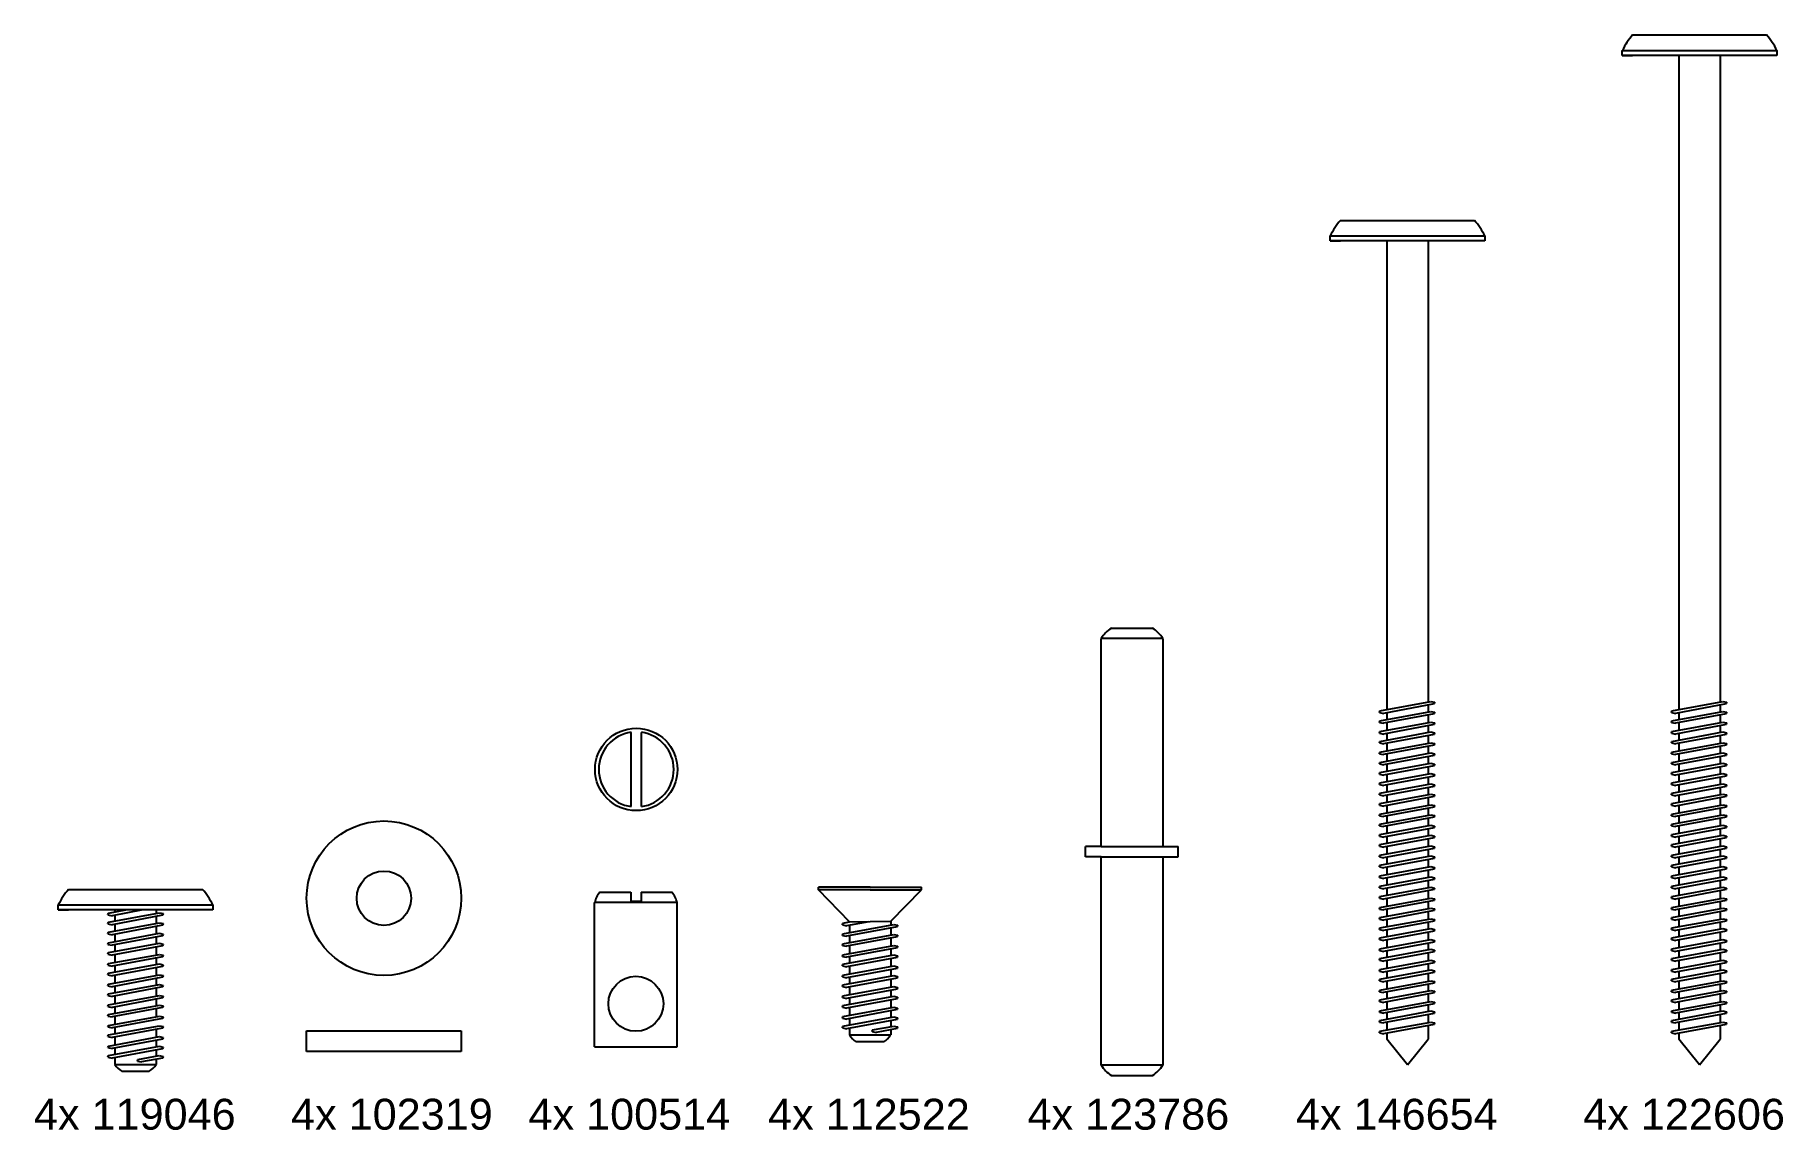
# Model space of a CAD drawing. Header units: millimetres. Extents: x -29 to 1292, y 25 to 454.
# Drawn here: x 33.96 to 50.92, y 242.59 to 253.22 of the extents above; entities that cross this region are included whole.
import ezdxf

# ---------------------------------------------------------------- set-up
doc = ezdxf.new("R2010")
doc.units = ezdxf.units.MM
doc.layers.get('0').update_dxf_attribs({"color": 70})
doc.layers.add('VITIGIUSTO', color=61, linetype='Continuous')
doc.styles.get("Standard").update_dxf_attribs({"font": 'arial.ttf'})

msp = doc.modelspace()

# ---------------------------------------------------------------- texts
at = {"char_height": 0.3, "attachment_point": 1}
for s, insert in [('4x 119046', (33.948, 242.891)), ('4x 102319', (36.443, 242.891)), ('4x 100514', (38.747, 242.891)), ('4x 112522', (41.072, 242.891)), ('4x 123786', (43.59, 242.891)), ('4x 146654', (46.195, 242.891)), ('4x 122606', (48.983, 242.891))]:
    msp.add_mtext_dynamic_manual_height_columns(s, width=2.07564, gutter_width=12.5, heights=[0.0755], dxfattribs=dict(at, insert=insert))

# ---------------------------------------------------------------- linework, layer by layer
at = {"layer": 'VITIGIUSTO'}
for p, q in [((49.462, 253.219), (50.762, 253.219)), ((49.362, 253.019), (49.362, 253.069)), ((49.362, 253.019), (49.362, 253.069)), ((49.362, 253.069), (50.862, 253.069)), ((50.862, 253.019), (49.362, 253.019)), ((49.362, 253.019), (49.462, 253.019)), ((49.912, 253.019), (49.912, 246.67)), ((50.312, 253.019), (50.312, 246.743)), ((50.862, 253.069), (50.862, 253.019)), ((46.627, 251.419), (47.927, 251.419)), ((46.527, 251.219), (46.527, 251.269)), ((46.527, 251.219), (46.527, 251.269)), ((46.527, 251.269), (48.027, 251.269)), ((48.027, 251.269), (48.027, 251.219)), ((48.027, 251.219), (46.527, 251.219)), ((46.527, 251.219), (46.627, 251.219)), ((47.077, 251.219), (47.077, 246.67)), ((47.477, 251.219), (47.477, 246.743)), ((44.303, 245.339), (44.303, 247.36)), ((44.903, 247.36), (44.303, 247.36)), ((44.403, 247.46), (44.803, 247.46)), ((44.903, 247.36), (44.903, 245.339)), ((47.004, 246.641), (47.008, 246.657)), ((47.008, 246.657), (47.503, 246.748)), ((47.536, 246.724), (47.044, 246.632)), ((47.477, 246.713), (47.477, 246.647)), ((47.503, 246.748), (47.539, 246.74)), ((47.539, 246.74), (47.536, 246.724)), ((49.839, 246.641), (49.843, 246.657)), ((49.843, 246.657), (50.338, 246.748)), ((50.37, 246.724), (49.879, 246.632)), ((50.312, 246.713), (50.312, 246.647)), ((50.338, 246.748), (50.374, 246.74)), ((50.374, 246.74), (50.37, 246.724)), ((47.004, 246.641), (47.044, 246.632)), ((47.004, 246.545), (47.008, 246.561)), ((47.004, 246.545), (47.044, 246.536)), ((47.008, 246.561), (47.503, 246.652)), ((47.008, 246.457), (47.503, 246.548)), ((47.536, 246.627), (47.044, 246.536)), ((47.536, 246.524), (47.044, 246.432)), ((47.077, 246.638), (47.077, 246.574)), ((47.077, 246.542), (47.077, 246.47)), ((47.477, 246.616), (47.477, 246.543)), ((47.477, 246.513), (47.477, 246.447)), ((47.503, 246.652), (47.539, 246.643)), ((47.503, 246.548), (47.539, 246.54)), ((47.539, 246.643), (47.536, 246.627)), ((47.539, 246.54), (47.536, 246.524)), ((49.839, 246.641), (49.879, 246.632)), ((49.839, 246.545), (49.843, 246.561)), ((49.839, 246.545), (49.879, 246.536)), ((49.843, 246.561), (50.338, 246.652)), ((49.843, 246.457), (50.338, 246.548)), ((50.37, 246.627), (49.879, 246.536)), ((50.37, 246.524), (49.879, 246.432)), ((49.912, 246.638), (49.912, 246.574)), ((49.912, 246.542), (49.912, 246.47)), ((50.312, 246.616), (50.312, 246.543)), ((50.312, 246.513), (50.312, 246.447)), ((50.338, 246.652), (50.374, 246.643)), ((50.338, 246.548), (50.374, 246.54)), ((50.374, 246.643), (50.37, 246.627)), ((50.374, 246.54), (50.37, 246.524)), ((39.743, 245.727), (39.743, 246.448)), ((39.843, 245.727), (39.843, 246.448)), ((47.004, 246.441), (47.008, 246.457)), ((47.004, 246.441), (47.044, 246.432)), ((47.004, 246.345), (47.008, 246.361)), ((47.004, 246.345), (47.044, 246.336)), ((47.008, 246.361), (47.503, 246.452)), ((47.008, 246.257), (47.503, 246.348)), ((47.536, 246.427), (47.044, 246.336)), ((47.536, 246.324), (47.044, 246.232)), ((47.077, 246.438), (47.077, 246.374)), ((47.077, 246.342), (47.077, 246.27)), ((47.477, 246.416), (47.477, 246.343)), ((47.503, 246.452), (47.539, 246.443)), ((47.503, 246.348), (47.539, 246.34)), ((47.539, 246.443), (47.536, 246.427)), ((47.539, 246.34), (47.536, 246.324)), ((49.839, 246.441), (49.843, 246.457)), ((49.839, 246.441), (49.879, 246.432)), ((49.839, 246.345), (49.843, 246.361)), ((49.839, 246.345), (49.879, 246.336)), ((49.843, 246.361), (50.338, 246.452)), ((49.843, 246.257), (50.338, 246.348)), ((50.37, 246.427), (49.879, 246.336)), ((50.37, 246.324), (49.879, 246.232)), ((49.912, 246.438), (49.912, 246.374)), ((49.912, 246.342), (49.912, 246.27)), ((50.312, 246.416), (50.312, 246.343)), ((50.338, 246.452), (50.374, 246.443)), ((50.338, 246.348), (50.374, 246.34)), ((50.374, 246.443), (50.37, 246.427)), ((50.374, 246.34), (50.37, 246.324)), ((47.004, 246.241), (47.008, 246.257)), ((47.004, 246.241), (47.044, 246.232)), ((47.004, 246.142), (47.008, 246.157)), ((47.008, 246.157), (47.503, 246.248)), ((47.008, 246.057), (47.503, 246.148)), ((47.536, 246.224), (47.044, 246.132)), ((47.077, 246.238), (47.077, 246.17)), ((47.477, 246.313), (47.477, 246.243)), ((47.477, 246.213), (47.477, 246.143)), ((47.503, 246.248), (47.539, 246.24)), ((47.503, 246.148), (47.539, 246.14)), ((47.539, 246.24), (47.536, 246.224)), ((49.839, 246.241), (49.843, 246.257)), ((49.839, 246.241), (49.879, 246.232)), ((49.839, 246.142), (49.843, 246.157)), ((49.843, 246.157), (50.338, 246.248)), ((49.843, 246.057), (50.338, 246.148)), ((50.37, 246.224), (49.879, 246.132)), ((49.912, 246.238), (49.912, 246.17)), ((50.312, 246.313), (50.312, 246.243)), ((50.312, 246.213), (50.312, 246.143)), ((50.338, 246.248), (50.374, 246.24)), ((50.338, 246.148), (50.374, 246.14)), ((50.374, 246.24), (50.37, 246.224)), ((47.004, 246.142), (47.044, 246.132)), ((47.004, 246.041), (47.008, 246.057)), ((47.004, 246.041), (47.044, 246.032)), ((47.008, 245.958), (47.503, 246.049)), ((47.536, 246.124), (47.044, 246.032)), ((47.536, 246.024), (47.044, 245.933)), ((47.077, 246.138), (47.077, 246.07)), ((47.077, 246.038), (47.077, 245.971)), ((47.477, 246.113), (47.477, 246.044)), ((47.477, 246.013), (47.477, 245.943)), ((47.503, 246.049), (47.539, 246.04)), ((47.539, 246.14), (47.536, 246.124)), ((47.539, 246.04), (47.536, 246.024)), ((49.839, 246.142), (49.879, 246.132)), ((49.839, 246.041), (49.843, 246.057)), ((49.839, 246.041), (49.879, 246.032)), ((49.843, 245.958), (50.338, 246.049)), ((50.37, 246.124), (49.879, 246.032)), ((50.37, 246.024), (49.879, 245.933)), ((49.912, 246.138), (49.912, 246.07)), ((49.912, 246.038), (49.912, 245.971)), ((50.312, 246.113), (50.312, 246.044)), ((50.312, 246.013), (50.312, 245.943)), ((50.338, 246.049), (50.374, 246.04)), ((50.374, 246.14), (50.37, 246.124)), ((50.374, 246.04), (50.37, 246.024)), ((47.004, 245.942), (47.008, 245.958)), ((47.004, 245.942), (47.044, 245.933)), ((47.004, 245.841), (47.008, 245.857)), ((47.004, 245.841), (47.044, 245.832)), ((47.008, 245.857), (47.503, 245.948)), ((47.008, 245.758), (47.503, 245.849)), ((47.536, 245.924), (47.044, 245.832)), ((47.536, 245.824), (47.044, 245.733)), ((47.077, 245.939), (47.077, 245.87)), ((47.077, 245.838), (47.077, 245.771)), ((47.477, 245.913), (47.477, 245.844)), ((47.477, 245.813), (47.477, 245.741)), ((47.503, 245.948), (47.539, 245.94)), ((47.503, 245.849), (47.539, 245.84)), ((47.539, 245.94), (47.536, 245.924)), ((47.539, 245.84), (47.536, 245.824)), ((49.839, 245.942), (49.843, 245.958)), ((49.839, 245.942), (49.879, 245.933)), ((49.839, 245.841), (49.843, 245.857)), ((49.839, 245.841), (49.879, 245.832)), ((49.843, 245.857), (50.338, 245.948)), ((49.843, 245.758), (50.338, 245.849)), ((50.37, 245.924), (49.879, 245.832)), ((50.37, 245.824), (49.879, 245.733)), ((49.912, 245.939), (49.912, 245.87)), ((49.912, 245.838), (49.912, 245.771)), ((50.312, 245.913), (50.312, 245.844)), ((50.312, 245.813), (50.312, 245.741)), ((50.338, 245.948), (50.374, 245.94)), ((50.338, 245.849), (50.374, 245.84)), ((50.374, 245.94), (50.37, 245.924)), ((50.374, 245.84), (50.37, 245.824)), ((47.004, 245.742), (47.008, 245.758)), ((47.004, 245.742), (47.044, 245.733)), ((47.004, 245.639), (47.008, 245.655)), ((47.004, 245.639), (47.044, 245.63)), ((47.008, 245.655), (47.503, 245.746)), ((47.008, 245.558), (47.503, 245.649)), ((47.536, 245.721), (47.044, 245.63)), ((47.077, 245.739), (47.077, 245.668)), ((47.477, 245.71), (47.477, 245.644)), ((47.503, 245.746), (47.539, 245.737)), ((47.503, 245.649), (47.539, 245.64)), ((47.539, 245.737), (47.536, 245.721)), ((47.539, 245.64), (47.536, 245.624)), ((49.839, 245.742), (49.843, 245.758)), ((49.839, 245.742), (49.879, 245.733)), ((49.839, 245.639), (49.843, 245.655)), ((49.839, 245.639), (49.879, 245.63)), ((49.843, 245.655), (50.338, 245.746)), ((49.843, 245.558), (50.338, 245.649)), ((50.37, 245.721), (49.879, 245.63)), ((49.912, 245.739), (49.912, 245.668)), ((50.312, 245.71), (50.312, 245.644)), ((50.338, 245.746), (50.374, 245.737)), ((50.338, 245.649), (50.374, 245.64)), ((50.374, 245.737), (50.37, 245.721)), ((50.374, 245.64), (50.37, 245.624)), ((47.004, 245.542), (47.008, 245.558)), ((47.004, 245.542), (47.044, 245.533)), ((47.008, 245.455), (47.503, 245.546)), ((47.536, 245.624), (47.044, 245.533)), ((47.536, 245.521), (47.044, 245.43)), ((47.077, 245.636), (47.077, 245.571)), ((47.077, 245.539), (47.077, 245.468)), ((47.477, 245.613), (47.477, 245.541)), ((47.477, 245.51), (47.477, 245.444)), ((47.503, 245.546), (47.539, 245.537)), ((47.539, 245.537), (47.536, 245.521)), ((49.839, 245.542), (49.843, 245.558)), ((49.839, 245.542), (49.879, 245.533)), ((49.843, 245.455), (50.338, 245.546)), ((50.37, 245.624), (49.879, 245.533)), ((50.37, 245.521), (49.879, 245.43)), ((49.912, 245.636), (49.912, 245.571)), ((49.912, 245.539), (49.912, 245.468)), ((50.312, 245.613), (50.312, 245.541)), ((50.312, 245.51), (50.312, 245.444)), ((50.338, 245.546), (50.374, 245.537)), ((50.374, 245.537), (50.37, 245.521)), ((44.303, 245.339), (44.153, 245.339)), ((44.153, 245.239), (44.153, 245.339)), ((44.303, 245.339), (44.903, 245.339)), ((44.903, 245.339), (45.053, 245.339)), ((45.053, 245.239), (45.053, 245.339)), ((47.004, 245.439), (47.008, 245.455)), ((47.004, 245.439), (47.044, 245.43)), ((47.004, 245.342), (47.008, 245.358)), ((47.004, 245.342), (47.044, 245.333)), ((47.008, 245.358), (47.503, 245.449)), ((47.008, 245.255), (47.503, 245.346)), ((47.536, 245.424), (47.044, 245.333)), ((47.536, 245.321), (47.044, 245.23)), ((47.077, 245.436), (47.077, 245.371)), ((47.077, 245.339), (47.077, 245.268)), ((47.477, 245.413), (47.477, 245.341)), ((47.477, 245.31), (47.477, 245.244)), ((47.503, 245.449), (47.539, 245.44)), ((47.503, 245.346), (47.539, 245.337)), ((47.539, 245.44), (47.536, 245.424)), ((47.539, 245.337), (47.536, 245.321)), ((49.839, 245.439), (49.843, 245.455)), ((49.839, 245.439), (49.879, 245.43)), ((49.839, 245.342), (49.843, 245.358)), ((49.839, 245.342), (49.879, 245.333)), ((49.843, 245.358), (50.338, 245.449)), ((49.843, 245.255), (50.338, 245.346)), ((50.37, 245.424), (49.879, 245.333)), ((50.37, 245.321), (49.879, 245.23)), ((49.912, 245.436), (49.912, 245.371)), ((49.912, 245.339), (49.912, 245.268)), ((50.312, 245.413), (50.312, 245.341)), ((50.312, 245.31), (50.312, 245.244)), ((50.338, 245.449), (50.374, 245.44)), ((50.338, 245.346), (50.374, 245.337)), ((50.374, 245.44), (50.37, 245.424)), ((50.374, 245.337), (50.37, 245.321)), ((44.303, 245.239), (44.153, 245.239)), ((44.303, 243.218), (44.303, 245.239)), ((44.303, 245.239), (44.903, 245.239)), ((44.903, 245.239), (44.903, 243.218)), ((44.903, 245.239), (45.053, 245.239)), ((47.004, 245.239), (47.008, 245.255)), ((47.004, 245.239), (47.044, 245.23)), ((47.004, 245.142), (47.008, 245.158)), ((47.004, 245.142), (47.044, 245.133)), ((47.008, 245.158), (47.503, 245.249)), ((47.008, 245.055), (47.503, 245.146)), ((47.536, 245.224), (47.044, 245.133)), ((47.077, 245.236), (47.077, 245.171)), ((47.077, 245.139), (47.077, 245.068)), ((47.477, 245.213), (47.477, 245.141)), ((47.503, 245.249), (47.539, 245.24)), ((47.503, 245.146), (47.539, 245.137)), ((47.539, 245.24), (47.536, 245.224)), ((47.539, 245.137), (47.536, 245.121)), ((49.839, 245.239), (49.843, 245.255)), ((49.839, 245.239), (49.879, 245.23)), ((49.839, 245.142), (49.843, 245.158)), ((49.839, 245.142), (49.879, 245.133)), ((49.843, 245.158), (50.338, 245.249)), ((49.843, 245.055), (50.338, 245.146)), ((50.37, 245.224), (49.879, 245.133)), ((49.912, 245.236), (49.912, 245.171)), ((49.912, 245.139), (49.912, 245.068)), ((50.312, 245.213), (50.312, 245.141)), ((50.338, 245.249), (50.374, 245.24)), ((50.338, 245.146), (50.374, 245.137)), ((50.374, 245.24), (50.37, 245.224)), ((50.374, 245.137), (50.37, 245.121)), ((47.004, 245.039), (47.008, 245.055)), ((47.004, 245.039), (47.044, 245.03)), ((47.008, 244.954), (47.503, 245.045)), ((47.536, 245.121), (47.044, 245.03)), ((47.536, 245.021), (47.044, 244.929)), ((47.077, 245.036), (47.077, 244.967)), ((47.477, 245.11), (47.477, 245.04)), ((47.477, 245.01), (47.477, 244.941)), ((47.503, 245.045), (47.539, 245.037)), ((47.539, 245.037), (47.536, 245.021)), ((49.839, 245.039), (49.843, 245.055)), ((49.839, 245.039), (49.879, 245.03)), ((49.843, 244.954), (50.338, 245.045)), ((50.37, 245.121), (49.879, 245.03)), ((50.37, 245.021), (49.879, 244.929)), ((49.912, 245.036), (49.912, 244.967)), ((50.312, 245.11), (50.312, 245.04)), ((50.312, 245.01), (50.312, 244.941)), ((50.338, 245.045), (50.374, 245.037)), ((50.374, 245.037), (50.37, 245.021)), ((34.284, 244.924), (35.584, 244.924)), ((39.389, 243.396), (39.389, 244.796)), ((40.189, 244.796), (39.389, 244.796)), ((39.439, 244.896), (39.739, 244.896)), ((39.739, 244.896), (39.739, 244.806)), ((39.839, 244.806), (39.739, 244.806)), ((39.839, 244.896), (39.839, 244.806)), ((39.839, 244.896), (40.139, 244.896)), ((40.189, 243.396), (40.189, 244.796)), ((42.062, 244.944), (41.562, 244.944)), ((41.562, 244.919), (41.562, 244.944)), ((42.062, 244.919), (41.562, 244.919)), ((41.862, 244.607), (41.562, 244.919)), ((42.062, 244.944), (42.562, 244.944)), ((42.062, 244.919), (42.562, 244.919)), ((42.262, 244.614), (42.562, 244.919)), ((42.562, 244.919), (42.562, 244.944)), ((47.004, 244.939), (47.008, 244.954)), ((47.004, 244.939), (47.044, 244.929)), ((47.004, 244.839), (47.008, 244.855)), ((47.004, 244.839), (47.044, 244.83)), ((47.008, 244.855), (47.503, 244.946)), ((47.008, 244.749), (47.503, 244.839)), ((47.536, 244.921), (47.044, 244.83)), ((47.536, 244.815), (47.044, 244.724)), ((47.077, 244.936), (47.077, 244.868)), ((47.077, 244.836), (47.077, 244.761)), ((47.477, 244.91), (47.477, 244.834)), ((47.477, 244.804), (47.477, 244.737)), ((47.503, 244.946), (47.539, 244.937)), ((47.503, 244.839), (47.539, 244.831)), ((47.539, 244.937), (47.536, 244.921)), ((47.539, 244.831), (47.536, 244.815)), ((49.839, 244.939), (49.843, 244.954)), ((49.839, 244.939), (49.879, 244.929)), ((49.839, 244.839), (49.843, 244.855)), ((49.839, 244.839), (49.879, 244.83)), ((49.843, 244.855), (50.338, 244.946)), ((49.843, 244.749), (50.338, 244.839)), ((50.37, 244.921), (49.879, 244.83)), ((50.37, 244.815), (49.879, 244.724)), ((49.912, 244.936), (49.912, 244.868)), ((49.912, 244.836), (49.912, 244.761)), ((50.312, 244.91), (50.312, 244.834)), ((50.312, 244.804), (50.312, 244.737)), ((50.338, 244.946), (50.374, 244.937)), ((50.338, 244.839), (50.374, 244.831)), ((50.374, 244.937), (50.37, 244.921)), ((50.374, 244.831), (50.37, 244.815)), ((34.184, 244.724), (34.184, 244.774)), ((34.184, 244.724), (34.184, 244.774)), ((34.184, 244.774), (35.684, 244.774)), ((35.684, 244.724), (34.184, 244.724)), ((34.184, 244.724), (34.284, 244.724)), ((34.666, 244.677), (34.67, 244.693)), ((34.666, 244.677), (34.706, 244.668)), ((34.67, 244.693), (34.838, 244.724)), ((34.67, 244.606), (35.165, 244.697)), ((35.006, 244.724), (34.706, 244.668)), ((35.197, 244.673), (34.706, 244.581)), ((34.734, 244.724), (34.734, 244.705)), ((34.734, 244.673), (34.734, 244.618)), ((35.084, 244.724), (34.784, 244.724)), ((35.134, 244.724), (35.134, 244.691)), ((35.134, 244.661), (35.134, 244.594)), ((35.165, 244.697), (35.201, 244.689)), ((35.201, 244.689), (35.197, 244.673)), ((35.684, 244.774), (35.684, 244.724)), ((47.004, 244.733), (47.008, 244.749)), ((47.004, 244.733), (47.044, 244.724)), ((47.004, 244.636), (47.008, 244.651)), ((47.004, 244.636), (47.044, 244.626)), ((47.008, 244.651), (47.503, 244.742)), ((47.008, 244.549), (47.503, 244.639)), ((47.536, 244.718), (47.044, 244.626)), ((47.077, 244.73), (47.077, 244.664)), ((47.077, 244.632), (47.077, 244.561)), ((47.477, 244.707), (47.477, 244.634)), ((47.503, 244.742), (47.539, 244.734)), ((47.503, 244.639), (47.539, 244.631)), ((47.539, 244.734), (47.536, 244.718)), ((47.539, 244.631), (47.536, 244.615)), ((49.839, 244.733), (49.843, 244.749)), ((49.839, 244.733), (49.879, 244.724)), ((49.839, 244.636), (49.843, 244.651)), ((49.839, 244.636), (49.879, 244.626)), ((49.843, 244.651), (50.338, 244.742)), ((49.843, 244.549), (50.338, 244.639)), ((50.37, 244.718), (49.879, 244.626)), ((49.912, 244.73), (49.912, 244.664)), ((49.912, 244.632), (49.912, 244.561)), ((50.312, 244.707), (50.312, 244.634)), ((50.338, 244.742), (50.374, 244.734)), ((50.338, 244.639), (50.374, 244.631)), ((50.374, 244.734), (50.37, 244.718)), ((50.374, 244.631), (50.37, 244.615)), ((34.666, 244.59), (34.67, 244.606)), ((34.666, 244.59), (34.706, 244.581)), ((34.666, 244.493), (34.67, 244.509)), ((34.666, 244.493), (34.706, 244.484)), ((34.67, 244.509), (35.165, 244.6)), ((34.67, 244.406), (35.165, 244.497)), ((35.197, 244.576), (34.706, 244.484)), ((35.197, 244.473), (34.706, 244.381)), ((34.734, 244.587), (34.734, 244.521)), ((34.734, 244.489), (34.734, 244.418)), ((35.134, 244.564), (35.134, 244.491)), ((35.134, 244.461), (35.134, 244.395)), ((35.165, 244.6), (35.201, 244.592)), ((35.165, 244.497), (35.201, 244.489)), ((35.201, 244.592), (35.197, 244.576)), ((35.201, 244.489), (35.197, 244.473)), ((41.794, 244.58), (41.798, 244.596)), ((41.794, 244.58), (41.834, 244.57)), ((41.794, 244.477), (41.798, 244.493)), ((41.794, 244.477), (41.834, 244.468)), ((41.798, 244.596), (41.862, 244.607)), ((41.798, 244.493), (42.293, 244.583)), ((41.798, 244.396), (42.293, 244.487)), ((42.049, 244.61), (41.834, 244.57)), ((42.325, 244.559), (41.834, 244.468)), ((42.325, 244.462), (41.834, 244.371)), ((41.862, 244.607), (42.262, 244.614)), ((41.862, 244.576), (41.862, 244.504)), ((41.862, 244.473), (41.862, 244.408)), ((42.262, 244.614), (42.262, 244.578)), ((42.262, 244.547), (42.262, 244.481)), ((42.262, 244.451), (42.262, 244.374)), ((42.293, 244.583), (42.329, 244.575)), ((42.293, 244.487), (42.329, 244.478)), ((42.329, 244.575), (42.325, 244.559)), ((42.329, 244.478), (42.325, 244.462)), ((47.004, 244.533), (47.008, 244.549)), ((47.004, 244.533), (47.044, 244.524)), ((47.004, 244.436), (47.008, 244.452)), ((47.008, 244.452), (47.503, 244.543)), ((47.536, 244.615), (47.044, 244.524)), ((47.536, 244.518), (47.044, 244.427)), ((47.077, 244.53), (47.077, 244.465)), ((47.477, 244.604), (47.477, 244.538)), ((47.477, 244.507), (47.477, 244.431)), ((47.503, 244.543), (47.539, 244.534)), ((47.539, 244.534), (47.536, 244.518)), ((49.839, 244.533), (49.843, 244.549)), ((49.839, 244.533), (49.879, 244.524)), ((49.839, 244.436), (49.843, 244.452)), ((49.843, 244.452), (50.338, 244.543)), ((50.37, 244.615), (49.879, 244.524)), ((50.37, 244.518), (49.879, 244.427)), ((49.912, 244.53), (49.912, 244.465)), ((50.312, 244.604), (50.312, 244.538)), ((50.312, 244.507), (50.312, 244.431)), ((50.338, 244.543), (50.374, 244.534)), ((50.374, 244.534), (50.37, 244.518)), ((34.666, 244.39), (34.67, 244.406)), ((34.666, 244.39), (34.706, 244.381)), ((34.666, 244.294), (34.67, 244.31)), ((34.666, 244.294), (34.706, 244.285)), ((34.67, 244.31), (35.165, 244.4)), ((34.67, 244.203), (35.165, 244.293)), ((35.197, 244.376), (34.706, 244.285)), ((34.734, 244.387), (34.734, 244.322)), ((34.734, 244.29), (34.734, 244.215)), ((35.134, 244.364), (35.134, 244.288)), ((35.165, 244.4), (35.201, 244.392)), ((35.165, 244.293), (35.201, 244.285)), ((35.201, 244.392), (35.197, 244.376)), ((35.201, 244.285), (35.197, 244.269)), ((41.794, 244.38), (41.798, 244.396)), ((41.794, 244.38), (41.834, 244.371)), ((41.794, 244.273), (41.798, 244.289)), ((41.798, 244.289), (42.293, 244.38)), ((41.798, 244.196), (42.293, 244.287)), ((42.325, 244.355), (41.834, 244.264)), ((41.862, 244.376), (41.862, 244.301)), ((42.262, 244.344), (42.262, 244.281)), ((42.293, 244.38), (42.329, 244.371)), ((42.293, 244.287), (42.329, 244.278)), ((42.329, 244.371), (42.325, 244.355)), ((47.004, 244.436), (47.044, 244.427)), ((47.004, 244.329), (47.008, 244.345)), ((47.004, 244.329), (47.044, 244.32)), ((47.008, 244.345), (47.503, 244.436)), ((47.008, 244.252), (47.503, 244.343)), ((47.536, 244.411), (47.044, 244.32)), ((47.536, 244.318), (47.044, 244.227)), ((47.077, 244.433), (47.077, 244.358)), ((47.077, 244.326), (47.077, 244.265)), ((47.477, 244.4), (47.477, 244.338)), ((47.477, 244.307), (47.477, 244.231)), ((47.503, 244.436), (47.539, 244.427)), ((47.503, 244.343), (47.539, 244.334)), ((47.539, 244.427), (47.536, 244.411)), ((47.539, 244.334), (47.536, 244.318)), ((49.839, 244.436), (49.879, 244.427)), ((49.839, 244.329), (49.843, 244.345)), ((49.839, 244.329), (49.879, 244.32)), ((49.843, 244.345), (50.338, 244.436)), ((49.843, 244.252), (50.338, 244.343)), ((50.37, 244.411), (49.879, 244.32)), ((50.37, 244.318), (49.879, 244.227)), ((49.912, 244.433), (49.912, 244.358)), ((49.912, 244.326), (49.912, 244.265)), ((50.312, 244.4), (50.312, 244.338)), ((50.312, 244.307), (50.312, 244.231)), ((50.338, 244.436), (50.374, 244.427)), ((50.338, 244.343), (50.374, 244.334)), ((50.374, 244.427), (50.37, 244.411)), ((50.374, 244.334), (50.37, 244.318)), ((34.666, 244.187), (34.67, 244.203)), ((34.666, 244.187), (34.706, 244.178)), ((34.67, 244.11), (35.165, 244.2)), ((35.197, 244.269), (34.706, 244.178)), ((35.197, 244.176), (34.706, 244.085)), ((34.734, 244.183), (34.734, 244.122)), ((35.134, 244.257), (35.134, 244.195)), ((35.134, 244.164), (35.134, 244.088)), ((35.165, 244.2), (35.201, 244.192)), ((35.201, 244.192), (35.197, 244.176)), ((41.794, 244.273), (41.834, 244.264)), ((41.794, 244.18), (41.798, 244.196)), ((41.794, 244.18), (41.834, 244.171)), ((41.798, 244.09), (42.293, 244.18)), ((42.325, 244.262), (41.834, 244.171)), ((42.325, 244.156), (41.834, 244.065)), ((41.862, 244.269), (41.862, 244.208)), ((41.862, 244.176), (41.862, 244.101)), ((42.262, 244.251), (42.262, 244.175)), ((42.262, 244.144), (42.262, 244.081)), ((42.293, 244.18), (42.329, 244.172)), ((42.329, 244.278), (42.325, 244.262)), ((42.329, 244.172), (42.325, 244.156)), ((47.004, 244.236), (47.008, 244.252)), ((47.004, 244.236), (47.044, 244.227)), ((47.004, 244.13), (47.008, 244.146)), ((47.004, 244.13), (47.044, 244.121)), ((47.008, 244.146), (47.503, 244.236)), ((47.008, 244.052), (47.503, 244.143)), ((47.536, 244.212), (47.044, 244.121)), ((47.536, 244.118), (47.044, 244.027)), ((47.077, 244.233), (47.077, 244.158)), ((47.077, 244.127), (47.077, 244.065)), ((47.477, 244.201), (47.477, 244.138)), ((47.503, 244.236), (47.539, 244.228)), ((47.503, 244.143), (47.539, 244.134)), ((47.539, 244.228), (47.536, 244.212)), ((47.539, 244.134), (47.536, 244.118)), ((49.839, 244.236), (49.843, 244.252)), ((49.839, 244.236), (49.879, 244.227)), ((49.839, 244.13), (49.843, 244.146)), ((49.839, 244.13), (49.879, 244.121)), ((49.843, 244.146), (50.338, 244.236)), ((49.843, 244.052), (50.338, 244.143)), ((50.37, 244.212), (49.879, 244.121)), ((50.37, 244.118), (49.879, 244.027)), ((49.912, 244.233), (49.912, 244.158)), ((49.912, 244.127), (49.912, 244.065)), ((50.312, 244.201), (50.312, 244.138)), ((50.338, 244.236), (50.374, 244.228)), ((50.338, 244.143), (50.374, 244.134)), ((50.374, 244.228), (50.37, 244.212)), ((50.374, 244.134), (50.37, 244.118)), ((34.666, 244.094), (34.67, 244.11)), ((34.666, 244.094), (34.706, 244.085)), ((34.666, 243.988), (34.67, 244.003)), ((34.666, 243.988), (34.706, 243.978)), ((34.67, 244.003), (35.165, 244.094)), ((34.67, 243.91), (35.165, 244)), ((35.197, 244.07), (34.706, 243.978)), ((35.197, 243.976), (34.706, 243.885)), ((34.734, 244.09), (34.734, 244.015)), ((34.734, 243.984), (34.734, 243.922)), ((35.134, 244.058), (35.134, 243.995)), ((35.134, 243.964), (35.134, 243.888)), ((35.165, 244.094), (35.201, 244.086)), ((35.165, 244), (35.201, 243.992)), ((35.201, 244.086), (35.197, 244.07)), ((35.201, 243.992), (35.197, 243.976)), ((41.794, 244.074), (41.798, 244.09)), ((41.794, 244.074), (41.834, 244.065)), ((41.794, 243.98), (41.798, 243.996)), ((41.794, 243.98), (41.834, 243.971)), ((41.798, 243.996), (42.293, 244.087)), ((41.798, 243.89), (42.293, 243.98)), ((42.325, 244.062), (41.834, 243.971)), ((42.325, 243.956), (41.834, 243.865)), ((41.862, 244.07), (41.862, 244.008)), ((41.862, 243.976), (41.862, 243.901)), ((42.262, 244.051), (42.262, 243.975)), ((42.262, 243.944), (42.262, 243.881)), ((42.293, 244.087), (42.329, 244.078)), ((42.293, 243.98), (42.329, 243.972)), ((42.329, 244.078), (42.325, 244.062)), ((42.329, 243.972), (42.325, 243.956)), ((47.004, 244.036), (47.008, 244.052)), ((47.004, 244.036), (47.044, 244.027)), ((47.004, 243.93), (47.008, 243.946)), ((47.008, 243.946), (47.503, 244.036)), ((47.008, 243.852), (47.503, 243.943)), ((47.536, 244.012), (47.044, 243.921)), ((47.077, 244.033), (47.077, 243.958)), ((47.477, 244.107), (47.477, 244.031)), ((47.477, 244.001), (47.477, 243.938)), ((47.503, 244.036), (47.539, 244.028)), ((47.503, 243.943), (47.539, 243.934)), ((47.539, 244.028), (47.536, 244.012)), ((49.839, 244.036), (49.843, 244.052)), ((49.839, 244.036), (49.879, 244.027)), ((49.839, 243.93), (49.843, 243.946)), ((49.843, 243.946), (50.338, 244.036)), ((49.843, 243.852), (50.338, 243.943)), ((50.37, 244.012), (49.879, 243.921)), ((49.912, 244.033), (49.912, 243.958)), ((50.312, 244.107), (50.312, 244.031)), ((50.312, 244.001), (50.312, 243.938)), ((50.338, 244.036), (50.374, 244.028)), ((50.338, 243.943), (50.374, 243.934)), ((50.374, 244.028), (50.37, 244.012)), ((34.666, 243.894), (34.67, 243.91)), ((34.666, 243.894), (34.706, 243.885)), ((34.666, 243.788), (34.67, 243.803)), ((34.666, 243.788), (34.706, 243.778)), ((34.67, 243.803), (35.165, 243.894)), ((34.67, 243.71), (35.165, 243.8)), ((35.197, 243.87), (34.706, 243.778)), ((35.197, 243.776), (34.706, 243.685)), ((34.734, 243.89), (34.734, 243.815)), ((34.734, 243.784), (34.734, 243.722)), ((35.134, 243.858), (35.134, 243.795)), ((35.165, 243.894), (35.201, 243.886)), ((35.165, 243.8), (35.201, 243.792)), ((35.201, 243.886), (35.197, 243.87)), ((35.201, 243.792), (35.197, 243.776)), ((41.794, 243.874), (41.798, 243.89)), ((41.794, 243.874), (41.834, 243.865)), ((41.794, 243.78), (41.798, 243.796)), ((41.794, 243.78), (41.834, 243.771)), ((41.798, 243.796), (42.293, 243.887)), ((41.798, 243.69), (42.293, 243.78)), ((42.325, 243.862), (41.834, 243.771)), ((41.862, 243.87), (41.862, 243.808)), ((41.862, 243.776), (41.862, 243.701)), ((42.262, 243.851), (42.262, 243.775)), ((42.293, 243.887), (42.329, 243.878)), ((42.293, 243.78), (42.329, 243.772)), ((42.329, 243.878), (42.325, 243.862)), ((42.329, 243.772), (42.325, 243.756)), ((47.004, 243.93), (47.044, 243.921)), ((47.004, 243.836), (47.008, 243.852)), ((47.004, 243.836), (47.044, 243.827)), ((47.008, 243.746), (47.503, 243.836)), ((47.536, 243.918), (47.044, 243.827)), ((47.536, 243.812), (47.044, 243.721)), ((47.077, 243.927), (47.077, 243.865)), ((47.077, 243.833), (47.077, 243.758)), ((47.477, 243.907), (47.477, 243.831)), ((47.477, 243.801), (47.477, 243.738)), ((47.503, 243.836), (47.539, 243.828)), ((47.539, 243.934), (47.536, 243.918)), ((47.539, 243.828), (47.536, 243.812)), ((49.839, 243.93), (49.879, 243.921)), ((49.839, 243.836), (49.843, 243.852)), ((49.839, 243.836), (49.879, 243.827)), ((49.843, 243.746), (50.338, 243.836)), ((50.37, 243.918), (49.879, 243.827)), ((50.37, 243.812), (49.879, 243.721)), ((49.912, 243.927), (49.912, 243.865)), ((49.912, 243.833), (49.912, 243.758)), ((50.312, 243.907), (50.312, 243.831)), ((50.312, 243.801), (50.312, 243.738)), ((50.338, 243.836), (50.374, 243.828)), ((50.374, 243.934), (50.37, 243.918)), ((50.374, 243.828), (50.37, 243.812)), ((34.666, 243.694), (34.67, 243.71)), ((34.666, 243.694), (34.706, 243.685)), ((34.666, 243.588), (34.67, 243.603)), ((34.67, 243.603), (35.165, 243.694)), ((35.197, 243.67), (34.706, 243.578)), ((34.734, 243.69), (34.734, 243.615)), ((35.134, 243.764), (35.134, 243.688)), ((35.165, 243.694), (35.201, 243.686)), ((35.201, 243.686), (35.197, 243.67)), ((41.794, 243.674), (41.798, 243.69)), ((41.794, 243.674), (41.834, 243.665)), ((41.798, 243.596), (42.293, 243.687)), ((42.325, 243.756), (41.834, 243.665)), ((42.325, 243.662), (41.834, 243.571)), ((41.862, 243.67), (41.862, 243.608)), ((42.262, 243.744), (42.262, 243.681)), ((42.262, 243.651), (42.262, 243.592)), ((42.293, 243.687), (42.329, 243.678)), ((42.329, 243.678), (42.325, 243.662)), ((47.004, 243.73), (47.008, 243.746)), ((47.004, 243.73), (47.044, 243.721)), ((47.004, 243.636), (47.008, 243.652)), ((47.004, 243.636), (47.044, 243.627)), ((47.008, 243.652), (47.503, 243.743)), ((47.008, 243.546), (47.503, 243.636)), ((47.536, 243.718), (47.044, 243.627)), ((47.536, 243.612), (47.044, 243.521)), ((47.077, 243.727), (47.077, 243.665)), ((47.077, 243.633), (47.077, 243.558)), ((47.477, 243.707), (47.477, 243.631)), ((47.503, 243.743), (47.539, 243.734)), ((47.503, 243.636), (47.539, 243.628)), ((47.539, 243.734), (47.536, 243.718)), ((47.539, 243.628), (47.536, 243.612)), ((49.839, 243.73), (49.843, 243.746)), ((49.839, 243.73), (49.879, 243.721)), ((49.839, 243.636), (49.843, 243.652)), ((49.839, 243.636), (49.879, 243.627)), ((49.843, 243.652), (50.338, 243.743)), ((49.843, 243.546), (50.338, 243.636)), ((50.37, 243.718), (49.879, 243.627)), ((50.37, 243.612), (49.879, 243.521)), ((49.912, 243.727), (49.912, 243.665)), ((49.912, 243.633), (49.912, 243.558)), ((50.312, 243.707), (50.312, 243.631)), ((50.338, 243.743), (50.374, 243.734)), ((50.338, 243.636), (50.374, 243.628)), ((50.374, 243.734), (50.37, 243.718)), ((50.374, 243.628), (50.37, 243.612)), ((34.666, 243.588), (34.706, 243.578)), ((34.666, 243.494), (34.67, 243.51)), ((34.666, 243.494), (34.706, 243.485)), ((34.67, 243.51), (35.165, 243.6)), ((34.67, 243.403), (35.165, 243.494)), ((35.197, 243.576), (34.706, 243.485)), ((35.197, 243.47), (34.706, 243.378)), ((34.734, 243.584), (34.734, 243.522)), ((34.734, 243.49), (34.734, 243.415)), ((35.134, 243.564), (35.134, 243.488)), ((35.134, 243.458), (35.134, 243.395)), ((35.165, 243.6), (35.201, 243.592)), ((35.165, 243.494), (35.201, 243.486)), ((35.201, 243.592), (35.197, 243.576)), ((35.201, 243.486), (35.197, 243.47)), ((36.594, 243.35), (36.594, 243.55)), ((36.594, 243.55), (38.094, 243.55)), ((38.094, 243.55), (38.094, 243.35)), ((41.794, 243.58), (41.798, 243.596)), ((41.794, 243.58), (41.834, 243.571)), ((41.862, 243.576), (41.862, 243.51)), ((41.862, 243.51), (42.262, 243.51)), ((42.195, 243.444), (41.928, 243.444)), ((42.081, 243.543), (42.084, 243.559)), ((42.081, 243.543), (42.121, 243.534)), ((42.084, 243.559), (42.291, 243.597)), ((42.325, 243.572), (42.121, 243.534)), ((42.262, 243.561), (42.262, 243.51)), ((42.291, 243.597), (42.329, 243.588)), ((42.329, 243.588), (42.325, 243.572)), ((47.004, 243.53), (47.008, 243.546)), ((47.004, 243.53), (47.044, 243.521)), ((47.077, 243.527), (47.077, 243.469)), ((47.277, 243.219), (47.077, 243.469)), ((47.277, 243.219), (47.477, 243.469)), ((47.477, 243.601), (47.477, 243.469)), ((49.839, 243.53), (49.843, 243.546)), ((49.839, 243.53), (49.879, 243.521)), ((49.912, 243.527), (49.912, 243.469)), ((50.112, 243.219), (49.912, 243.469)), ((50.112, 243.219), (50.312, 243.469)), ((50.312, 243.601), (50.312, 243.469)), ((34.666, 243.388), (34.67, 243.403)), ((34.666, 243.388), (34.706, 243.378)), ((34.666, 243.294), (34.67, 243.31)), ((34.666, 243.294), (34.706, 243.285)), ((34.67, 243.31), (35.165, 243.4)), ((35.197, 243.376), (34.706, 243.285)), ((34.734, 243.384), (34.734, 243.322)), ((34.734, 243.29), (34.734, 243.224)), ((34.952, 243.257), (34.956, 243.273)), ((34.956, 243.273), (35.162, 243.311)), ((35.197, 243.286), (34.993, 243.248)), ((35.134, 243.364), (35.134, 243.306)), ((35.134, 243.274), (35.134, 243.224)), ((35.162, 243.311), (35.201, 243.302)), ((35.165, 243.4), (35.201, 243.392)), ((35.201, 243.392), (35.197, 243.376)), ((35.201, 243.302), (35.197, 243.286)), ((38.094, 243.35), (36.594, 243.35)), ((39.389, 243.396), (40.189, 243.396)), ((34.734, 243.224), (35.134, 243.224)), ((35.067, 243.157), (34.8, 243.157)), ((34.952, 243.257), (34.993, 243.248)), ((44.903, 243.218), (44.303, 243.218)), ((44.403, 243.118), (44.803, 243.118)), ((44.403, 243.118), (44.803, 243.118))]:
    msp.add_line(p, q, dxfattribs=at)
for centre, radius in [((39.793, 246.088), 0.4), ((37.344, 244.838), 0.75), ((37.344, 244.838), 0.264), ((39.789, 243.813), 0.267)]:
    msp.add_circle(centre, radius, dxfattribs=at)
for centre, radius, start, end in [((49.937, 252.794), 0.637, 138.1799, 154.44), ((50.287, 252.794), 0.637, 25.56, 41.8201), ((47.102, 250.994), 0.637, 138.1799, 154.44), ((47.452, 250.994), 0.637, 25.56, 41.8201), ((44.562, 247.201), 0.303, 121.5211, 148.4789), ((44.645, 247.201), 0.303, 31.5211, 58.4789), ((39.793, 246.088), 0.364, 97.8951, 262.1049), ((39.793, 246.088), 0.364, 277.8951, 82.1049), ((34.759, 244.499), 0.637, 138.1799, 154.44), ((35.109, 244.499), 0.637, 25.56, 41.8201), ((39.602, 244.752), 0.217, 138.5218, 168.3481), ((39.976, 244.752), 0.217, 11.6519, 41.4782), ((42.034, 243.616), 0.202, 211.5211, 238.4789), ((42.089, 243.616), 0.202, 301.5211, 328.4789), ((34.906, 243.33), 0.202, 211.5211, 238.4789), ((34.961, 243.33), 0.202, 301.5211, 328.4789), ((44.562, 243.376), 0.303, 211.5211, 238.4789), ((44.645, 243.376), 0.303, 301.5211, 328.4789)]:
    msp.add_arc(centre, radius, start, end, dxfattribs=at)

msp.set_redraw_order([(e.dxf.handle, doc.entitydb.next_handle()) for e in msp.query("TEXT MTEXT ATTDEF DIMENSION ARC_DIMENSION")])  # texts and dimensions are drawn at this point

doc.saveas('drawing.dxf')
